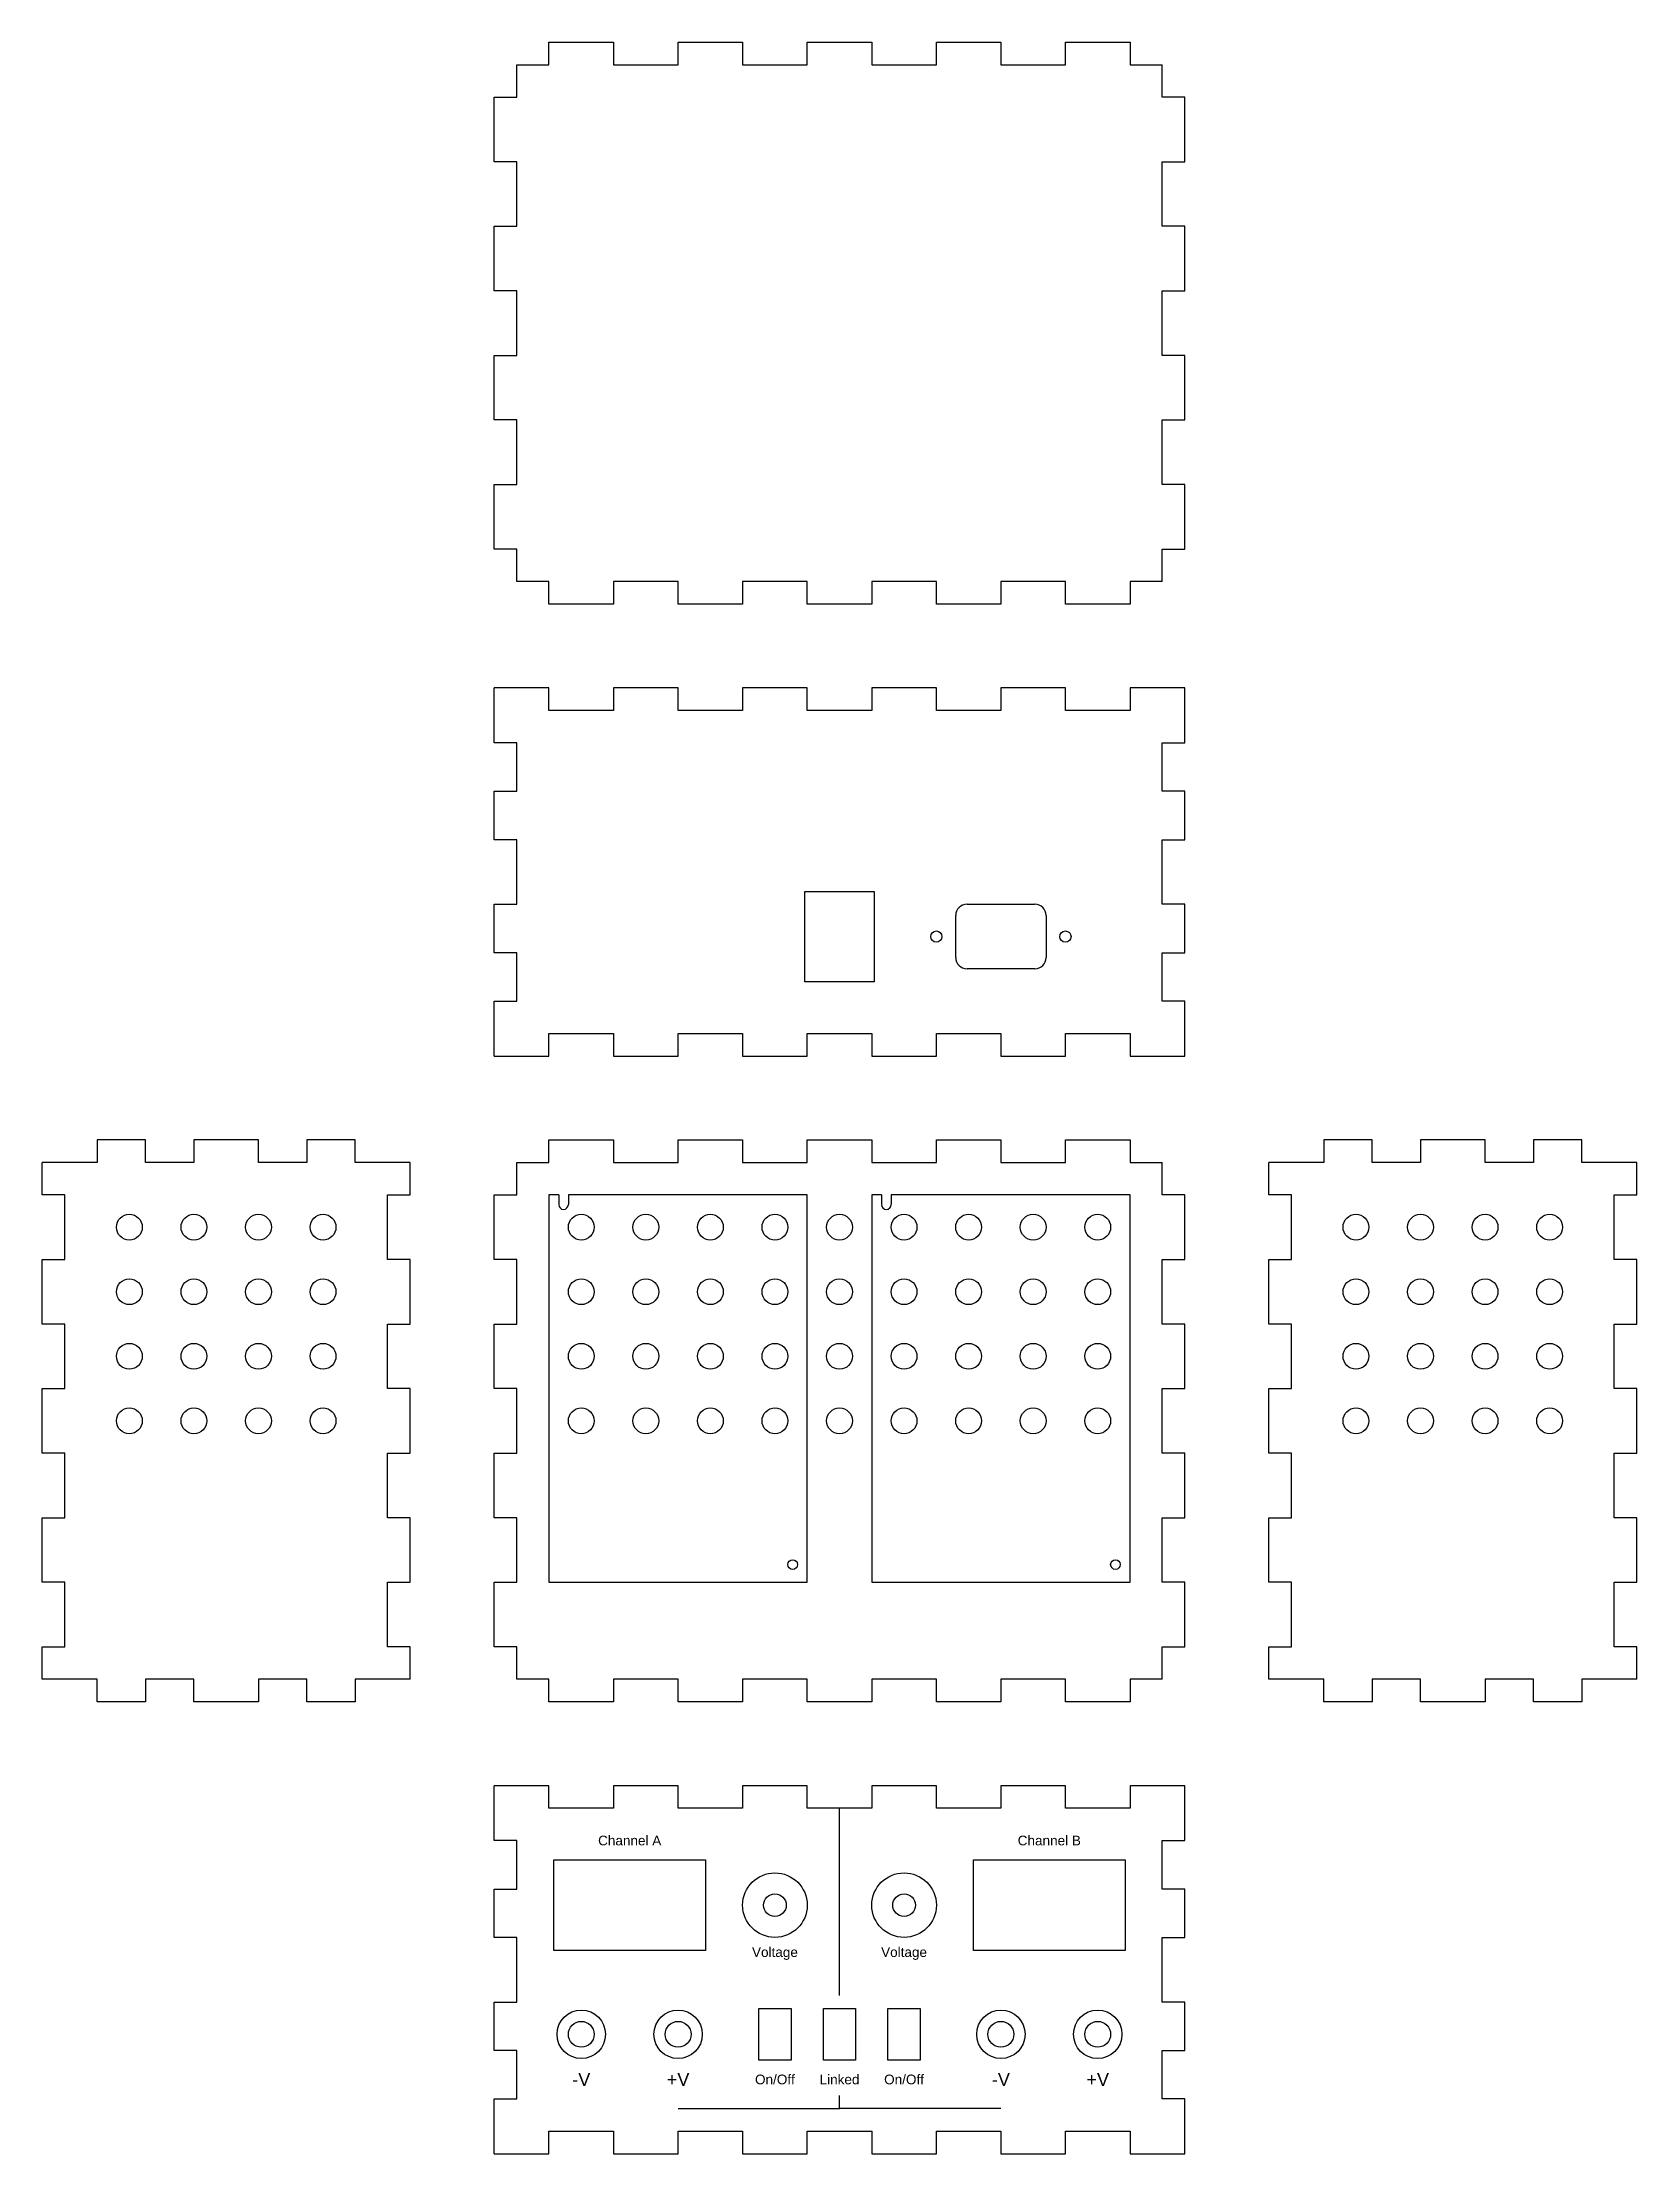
# Model space of a CAD drawing. Header units: millimetres. Extents: x -647 to 580, y 193 to 847.
# Drawn here: x -647 to -153, y 193 to 847 of the extents above; entities that cross this region are included whole.
import ezdxf

# ---------------------------------------------------------------- set-up
doc = ezdxf.new("R2010")
doc.units = ezdxf.units.MM
for name, color, linetype, lineweight in [('Cuts', 4, 'Continuous', 25), ('Legend', 3, 'Continuous', 25), ('Outline', 2, 'Continuous', 25)]:
    doc.layers.add(name, color=color, linetype=linetype, lineweight=lineweight)
doc.styles.add('textstyle3', font='arial.ttf')

msp = doc.modelspace()

# ---------------------------------------------------------------- texts
at = {"layer": 'Legend', "attachment_point": 5, "style": 'textstyle3'}
for s, insert, char_height in [('Channel A', (-465, 290), 3), ('Channel B', (-335, 290), 3), ('Voltage', (-420, 255), 3), ('Voltage', (-380, 255), 3), ('-V', (-480, 216), 4), ('+V', (-450, 216), 4), ('On/Off', (-420, 216), 3), ('Linked', (-400, 216), 3), ('On/Off', (-380, 216), 3), ('-V', (-350, 216), 4), ('+V', (-320, 216), 4)]:
    msp.add_mtext(s, dxfattribs=dict(at, insert=insert, char_height=char_height))

# ---------------------------------------------------------------- blocks, each defined once
blk = doc.blocks.new('IEC Mains Inlet')
at = {"layer": 'Cuts'}
for p, q in [((19.5, 20), (40.5, 20)), ((16, 3.5), (16, 16.5)), ((44, 16.5), (44, 3.5)), ((40.5, 0), (19.5, 0))]:
    blk.add_line(p, q, dxfattribs=at)
for centre in [(10, 10), (50, 10)]:
    blk.add_circle(centre, 1.75, dxfattribs=at)
for centre, start, end in [((19.5, 16.5), 90, 180), ((40.5, 16.5), 0, 90), ((19.5, 3.5), 180, 270), ((40.5, 3.5), 270, 0)]:
    blk.add_arc(centre, 3.5, start, end, dxfattribs=at)

# ---------------------------------------------------------------- linework, layer by layer
at = {"layer": 'Cuts'}
for p, q in [((-490, 840), (-490, 847)), ((-490, 847), (-470, 847)), ((-470, 847), (-470, 840)), ((-450, 840), (-450, 847)), ((-450, 847), (-430, 847)), ((-430, 847), (-430, 840)), ((-410, 840), (-410, 847)), ((-410, 847), (-390, 847)), ((-390, 847), (-390, 840)), ((-370, 840), (-370, 847)), ((-370, 847), (-350, 847)), ((-350, 847), (-350, 840)), ((-330, 840), (-330, 847)), ((-330, 847), (-310, 847)), ((-310, 847), (-310, 840)), ((-500, 840), (-490, 840)), ((-500, 830), (-500, 840)), ((-470, 840), (-450, 840)), ((-430, 840), (-410, 840)), ((-390, 840), (-370, 840)), ((-350, 840), (-330, 840)), ((-310, 840), (-300, 840)), ((-300, 830), (-300, 840)), ((-507, 810), (-507, 830)), ((-507, 830), (-500, 830)), ((-293, 830), (-300, 830)), ((-293, 810), (-293, 830)), ((-500, 810), (-507, 810)), ((-500, 790), (-500, 810)), ((-300, 810), (-293, 810)), ((-300, 790), (-300, 810)), ((-507, 770), (-507, 790)), ((-507, 790), (-500, 790)), ((-293, 790), (-300, 790)), ((-293, 770), (-293, 790)), ((-500, 770), (-507, 770)), ((-500, 750), (-500, 770)), ((-300, 770), (-293, 770)), ((-300, 750), (-300, 770)), ((-507, 730), (-507, 750)), ((-507, 750), (-500, 750)), ((-293, 750), (-300, 750)), ((-293, 730), (-293, 750)), ((-500, 730), (-507, 730)), ((-500, 710), (-500, 730)), ((-300, 730), (-293, 730)), ((-300, 710), (-300, 730)), ((-507, 690), (-507, 710)), ((-507, 710), (-500, 710)), ((-293, 710), (-300, 710)), ((-293, 690), (-293, 710)), ((-500, 690), (-507, 690)), ((-500, 680), (-500, 690)), ((-300, 690), (-293, 690)), ((-300, 680), (-300, 690)), ((-490, 680), (-500, 680)), ((-490, 673), (-490, 680)), ((-470, 680), (-470, 673)), ((-450, 680), (-470, 680)), ((-450, 673), (-450, 680)), ((-430, 680), (-430, 673)), ((-410, 680), (-430, 680)), ((-410, 673), (-410, 680)), ((-390, 680), (-390, 673)), ((-370, 680), (-390, 680)), ((-370, 673), (-370, 680)), ((-350, 680), (-350, 673)), ((-330, 680), (-350, 680)), ((-330, 673), (-330, 680)), ((-310, 680), (-310, 673)), ((-300, 680), (-310, 680)), ((-470, 673), (-490, 673)), ((-430, 673), (-450, 673)), ((-390, 673), (-410, 673)), ((-350, 673), (-370, 673)), ((-310, 673), (-330, 673)), ((-507, 630), (-507, 647)), ((-490, 647), (-507, 647)), ((-490, 640), (-490, 647)), ((-470, 647), (-470, 640)), ((-450, 647), (-470, 647)), ((-450, 640), (-450, 647)), ((-430, 647), (-430, 640)), ((-410, 647), (-430, 647)), ((-410, 640), (-410, 647)), ((-390, 647), (-390, 640)), ((-370, 647), (-390, 647)), ((-370, 640), (-370, 647)), ((-350, 647), (-350, 640)), ((-330, 647), (-350, 647)), ((-330, 640), (-330, 647)), ((-310, 647), (-310, 640)), ((-293, 647), (-310, 647)), ((-293, 630), (-293, 647)), ((-470, 640), (-490, 640)), ((-430, 640), (-450, 640)), ((-390, 640), (-410, 640)), ((-350, 640), (-370, 640)), ((-310, 640), (-330, 640)), ((-500, 630), (-507, 630)), ((-500, 615), (-500, 630)), ((-300, 615), (-300, 630)), ((-300, 630), (-293, 630)), ((-507, 615), (-500, 615)), ((-507, 600), (-507, 615)), ((-293, 615), (-300, 615)), ((-293, 600), (-293, 615)), ((-500, 600), (-507, 600)), ((-500, 580), (-500, 600)), ((-300, 580), (-300, 600)), ((-300, 600), (-293, 600)), ((-410.75, 556), (-410.75, 584)), ((-410.75, 584), (-389.25, 584)), ((-389.25, 584), (-389.25, 556)), ((-507, 580), (-500, 580)), ((-507, 565), (-507, 580)), ((-293, 580), (-300, 580)), ((-293, 565), (-293, 580)), ((-500, 565), (-507, 565)), ((-500, 550), (-500, 565)), ((-300, 550), (-300, 565)), ((-300, 565), (-293, 565)), ((-389.25, 556), (-410.75, 556)), ((-507, 550), (-500, 550)), ((-507, 533), (-507, 550)), ((-293, 550), (-300, 550)), ((-293, 533), (-293, 550)), ((-490, 533), (-490, 540)), ((-490, 540), (-470, 540)), ((-470, 540), (-470, 533)), ((-450, 533), (-450, 540)), ((-450, 540), (-430, 540)), ((-430, 540), (-430, 533)), ((-410, 533), (-410, 540)), ((-410, 540), (-390, 540)), ((-390, 540), (-390, 533)), ((-370, 533), (-370, 540)), ((-370, 540), (-350, 540)), ((-350, 540), (-350, 533)), ((-330, 533), (-330, 540)), ((-330, 540), (-310, 540)), ((-310, 540), (-310, 533)), ((-507, 533), (-490, 533)), ((-470, 533), (-450, 533)), ((-430, 533), (-410, 533)), ((-390, 533), (-370, 533)), ((-350, 533), (-330, 533)), ((-310, 533), (-293, 533)), ((-615, 507), (-630, 507)), ((-630, 507), (-630, 500)), ((-615, 500), (-615, 507)), ((-580, 507), (-600, 507)), ((-600, 507), (-600, 500)), ((-580, 500), (-580, 507)), ((-550, 507), (-565, 507)), ((-565, 507), (-565, 500)), ((-550, 500), (-550, 507)), ((-490, 500), (-490, 507)), ((-490, 507), (-470, 507)), ((-470, 507), (-470, 500)), ((-450, 500), (-450, 507)), ((-450, 507), (-430, 507)), ((-430, 507), (-430, 500)), ((-410, 500), (-410, 507)), ((-410, 507), (-390, 507)), ((-390, 507), (-390, 500)), ((-370, 500), (-370, 507)), ((-370, 507), (-350, 507)), ((-350, 507), (-350, 500)), ((-330, 500), (-330, 507)), ((-330, 507), (-310, 507)), ((-310, 507), (-310, 500)), ((-235, 507), (-250, 507)), ((-250, 507), (-250, 500)), ((-235, 500), (-235, 507)), ((-200, 507), (-220, 507)), ((-220, 507), (-220, 500)), ((-200, 500), (-200, 507)), ((-170, 507), (-185, 507)), ((-185, 507), (-185, 500)), ((-170, 500), (-170, 507)), ((-630, 500), (-647, 500)), ((-647, 490), (-647, 500)), ((-600, 500), (-615, 500)), ((-565, 500), (-580, 500)), ((-533, 500), (-550, 500)), ((-533, 490), (-533, 500)), ((-500, 500), (-490, 500)), ((-500, 490), (-500, 500)), ((-470, 500), (-450, 500)), ((-430, 500), (-410, 500)), ((-390, 500), (-370, 500)), ((-350, 500), (-330, 500)), ((-310, 500), (-300, 500)), ((-300, 490), (-300, 500)), ((-250, 500), (-267, 500)), ((-267, 490), (-267, 500)), ((-220, 500), (-235, 500)), ((-185, 500), (-200, 500)), ((-153, 500), (-170, 500)), ((-153, 490), (-153, 500)), ((-640, 490), (-647, 490)), ((-640, 470), (-640, 490)), ((-540, 470), (-540, 490)), ((-540, 490), (-533, 490)), ((-507, 470), (-507, 490)), ((-507, 490), (-500, 490)), ((-293, 490), (-300, 490)), ((-293, 470), (-293, 490)), ((-260, 490), (-267, 490)), ((-260, 470), (-260, 490)), ((-160, 470), (-160, 490)), ((-160, 490), (-153, 490)), ((-647, 470), (-640, 470)), ((-647, 450), (-647, 470)), ((-533, 470), (-540, 470)), ((-533, 450), (-533, 470)), ((-500, 470), (-507, 470)), ((-500, 450), (-500, 470)), ((-300, 470), (-293, 470)), ((-300, 450), (-300, 470)), ((-267, 470), (-260, 470)), ((-267, 450), (-267, 470)), ((-153, 470), (-160, 470)), ((-153, 450), (-153, 470)), ((-640, 450), (-647, 450)), ((-640, 430), (-640, 450)), ((-540, 430), (-540, 450)), ((-540, 450), (-533, 450)), ((-507, 430), (-507, 450)), ((-507, 450), (-500, 450)), ((-293, 450), (-300, 450)), ((-293, 430), (-293, 450)), ((-260, 450), (-267, 450)), ((-260, 430), (-260, 450)), ((-160, 430), (-160, 450)), ((-160, 450), (-153, 450)), ((-647, 430), (-640, 430)), ((-647, 410), (-647, 430)), ((-533, 430), (-540, 430)), ((-533, 410), (-533, 430)), ((-500, 430), (-507, 430)), ((-500, 410), (-500, 430)), ((-300, 430), (-293, 430)), ((-300, 410), (-300, 430)), ((-267, 430), (-260, 430)), ((-267, 410), (-267, 430)), ((-153, 430), (-160, 430)), ((-153, 410), (-153, 430)), ((-640, 410), (-647, 410)), ((-640, 390), (-640, 410)), ((-540, 390), (-540, 410)), ((-540, 410), (-533, 410)), ((-507, 390), (-507, 410)), ((-507, 410), (-500, 410)), ((-293, 410), (-300, 410)), ((-293, 390), (-293, 410)), ((-260, 410), (-267, 410)), ((-260, 390), (-260, 410)), ((-160, 390), (-160, 410)), ((-160, 410), (-153, 410)), ((-647, 390), (-640, 390)), ((-647, 370), (-647, 390)), ((-533, 390), (-540, 390)), ((-533, 370), (-533, 390)), ((-500, 390), (-507, 390)), ((-500, 370), (-500, 390)), ((-300, 390), (-293, 390)), ((-300, 370), (-300, 390)), ((-267, 390), (-260, 390)), ((-267, 370), (-267, 390)), ((-153, 390), (-160, 390)), ((-153, 370), (-153, 390)), ((-640, 370), (-647, 370)), ((-640, 350), (-640, 370)), ((-540, 350), (-540, 370)), ((-540, 370), (-533, 370)), ((-507, 350), (-507, 370)), ((-507, 370), (-500, 370)), ((-293, 370), (-300, 370)), ((-293, 350), (-293, 370)), ((-260, 370), (-267, 370)), ((-260, 350), (-260, 370)), ((-160, 350), (-160, 370)), ((-160, 370), (-153, 370)), ((-647, 350), (-640, 350)), ((-647, 340), (-647, 350)), ((-533, 350), (-540, 350)), ((-533, 340), (-533, 350)), ((-500, 350), (-507, 350)), ((-500, 340), (-500, 350)), ((-300, 350), (-293, 350)), ((-300, 340), (-300, 350)), ((-267, 350), (-260, 350)), ((-267, 340), (-267, 350)), ((-153, 350), (-160, 350)), ((-153, 340), (-153, 350)), ((-630, 340), (-647, 340)), ((-630, 333), (-630, 340)), ((-615, 340), (-615, 333)), ((-600, 340), (-615, 340)), ((-600, 333), (-600, 340)), ((-580, 340), (-580, 333)), ((-565, 340), (-580, 340)), ((-565, 333), (-565, 340)), ((-550, 340), (-550, 333)), ((-533, 340), (-550, 340)), ((-490, 340), (-500, 340)), ((-490, 333), (-490, 340)), ((-470, 340), (-470, 333)), ((-450, 340), (-470, 340)), ((-450, 333), (-450, 340)), ((-430, 340), (-430, 333)), ((-410, 340), (-430, 340)), ((-410, 333), (-410, 340)), ((-390, 340), (-390, 333)), ((-370, 340), (-390, 340)), ((-370, 333), (-370, 340)), ((-350, 340), (-350, 333)), ((-330, 340), (-350, 340)), ((-330, 333), (-330, 340)), ((-310, 340), (-310, 333)), ((-300, 340), (-310, 340)), ((-250, 340), (-267, 340)), ((-250, 333), (-250, 340)), ((-235, 340), (-235, 333)), ((-220, 340), (-235, 340)), ((-220, 333), (-220, 340)), ((-200, 340), (-200, 333)), ((-185, 340), (-200, 340)), ((-185, 333), (-185, 340)), ((-170, 340), (-170, 333)), ((-153, 340), (-170, 340)), ((-615, 333), (-630, 333)), ((-580, 333), (-600, 333)), ((-550, 333), (-565, 333)), ((-470, 333), (-490, 333)), ((-430, 333), (-450, 333)), ((-390, 333), (-410, 333)), ((-350, 333), (-370, 333)), ((-310, 333), (-330, 333)), ((-235, 333), (-250, 333)), ((-200, 333), (-220, 333)), ((-170, 333), (-185, 333)), ((-507, 290), (-507, 307)), ((-490, 307), (-507, 307)), ((-490, 300), (-490, 307)), ((-470, 307), (-470, 300)), ((-450, 307), (-470, 307)), ((-450, 300), (-450, 307)), ((-430, 307), (-430, 300)), ((-410, 307), (-430, 307)), ((-410, 300), (-410, 307)), ((-390, 307), (-390, 300)), ((-370, 307), (-390, 307)), ((-370, 300), (-370, 307)), ((-350, 307), (-350, 300)), ((-330, 307), (-350, 307)), ((-330, 300), (-330, 307)), ((-310, 307), (-310, 300)), ((-293, 307), (-310, 307)), ((-293, 290), (-293, 307)), ((-470, 300), (-490, 300)), ((-430, 300), (-450, 300)), ((-390, 300), (-410, 300)), ((-350, 300), (-370, 300)), ((-310, 300), (-330, 300)), ((-500, 290), (-507, 290)), ((-500, 275), (-500, 290)), ((-300, 275), (-300, 290)), ((-300, 290), (-293, 290)), ((-507, 275), (-500, 275)), ((-507, 260), (-507, 275)), ((-293, 275), (-300, 275)), ((-293, 260), (-293, 275)), ((-500, 260), (-507, 260)), ((-500, 240), (-500, 260)), ((-300, 240), (-300, 260)), ((-300, 260), (-293, 260)), ((-507, 240), (-500, 240)), ((-507, 225), (-507, 240)), ((-425, 222), (-425, 238)), ((-425, 238), (-415, 238)), ((-415, 238), (-415, 222)), ((-405, 222), (-405, 238)), ((-405, 238), (-395, 238)), ((-395, 238), (-395, 222)), ((-385, 222), (-385, 238)), ((-385, 238), (-375, 238)), ((-375, 238), (-375, 222)), ((-293, 240), (-300, 240)), ((-293, 225), (-293, 240)), ((-500, 225), (-507, 225)), ((-500, 210), (-500, 225)), ((-300, 210), (-300, 225)), ((-300, 225), (-293, 225)), ((-415, 222), (-425, 222)), ((-395, 222), (-405, 222)), ((-375, 222), (-385, 222)), ((-507, 210), (-500, 210)), ((-507, 193), (-507, 210)), ((-293, 210), (-300, 210)), ((-293, 193), (-293, 210)), ((-490, 193), (-490, 200)), ((-490, 200), (-470, 200)), ((-470, 200), (-470, 193)), ((-450, 193), (-450, 200)), ((-450, 200), (-430, 200)), ((-430, 200), (-430, 193)), ((-410, 193), (-410, 200)), ((-410, 200), (-390, 200)), ((-390, 200), (-390, 193)), ((-370, 193), (-370, 200)), ((-370, 200), (-350, 200)), ((-350, 200), (-350, 193)), ((-330, 193), (-330, 200)), ((-330, 200), (-310, 200)), ((-310, 200), (-310, 193)), ((-507, 193), (-490, 193)), ((-470, 193), (-450, 193)), ((-430, 193), (-410, 193)), ((-390, 193), (-370, 193)), ((-350, 193), (-330, 193)), ((-310, 193), (-293, 193))]:
    msp.add_line(p, q, dxfattribs=at)
for centre, radius in [((-620, 480), 4), ((-600, 480), 4), ((-580, 480), 4), ((-560, 480), 4), ((-480, 480), 4), ((-460, 480), 4), ((-440, 480), 4), ((-420, 480), 4), ((-400, 480), 4), ((-380, 480), 4), ((-360, 480), 4), ((-340, 480), 4), ((-320, 480), 4), ((-240, 480), 4), ((-220, 480), 4), ((-200, 480), 4), ((-180, 480), 4), ((-620, 460), 4), ((-600, 460), 4), ((-580, 460), 4), ((-560, 460), 4), ((-480, 460), 4), ((-460, 460), 4), ((-440, 460), 4), ((-420, 460), 4), ((-400, 460), 4), ((-380, 460), 4), ((-360, 460), 4), ((-340, 460), 4), ((-320, 460), 4), ((-240, 460), 4), ((-220, 460), 4), ((-200, 460), 4), ((-180, 460), 4), ((-620, 440), 4), ((-600, 440), 4), ((-580, 440), 4), ((-560, 440), 4), ((-480, 440), 4), ((-460, 440), 4), ((-440, 440), 4), ((-420, 440), 4), ((-400, 440), 4), ((-380, 440), 4), ((-360, 440), 4), ((-340, 440), 4), ((-320, 440), 4), ((-240, 440), 4), ((-220, 440), 4), ((-200, 440), 4), ((-180, 440), 4), ((-620, 420), 4), ((-600, 420), 4), ((-580, 420), 4), ((-560, 420), 4), ((-480, 420), 4), ((-460, 420), 4), ((-440, 420), 4), ((-420, 420), 4), ((-400, 420), 4), ((-380, 420), 4), ((-360, 420), 4), ((-340, 420), 4), ((-320, 420), 4), ((-240, 420), 4), ((-220, 420), 4), ((-200, 420), 4), ((-180, 420), 4), ((-420, 270), 3.5), ((-380, 270), 3.5), ((-480, 230), 4), ((-450, 230), 4), ((-350, 230), 4), ((-320, 230), 4)]:
    msp.add_circle(centre, radius, dxfattribs=at)
at = {"layer": 'Legend'}
for p, q in [((-400, 242), (-400, 300)), ((-400, 207), (-400, 211)), ((-450, 207), (-400, 207)), ((-350, 207), (-400, 207))]:
    msp.add_line(p, q, dxfattribs=at)
at = {"layer": 'Outline'}
for p, q in [((-487, 490), (-490, 490)), ((-490, 490), (-490, 370)), ((-487, 490), (-487, 487)), ((-410, 490), (-484, 490)), ((-484, 490), (-484, 487)), ((-410, 370), (-410, 490)), ((-387, 490), (-390, 490)), ((-390, 490), (-390, 370)), ((-387, 490), (-387, 487)), ((-310, 490), (-384, 490)), ((-384, 490), (-384, 487)), ((-310, 370), (-310, 490)), ((-490, 370), (-410, 370)), ((-390, 370), (-310, 370)), ((-488.5, 284), (-441.5, 284)), ((-488.5, 256), (-488.5, 284)), ((-441.5, 284), (-441.5, 256)), ((-358.5, 284), (-311.5, 284)), ((-358.5, 256), (-358.5, 284)), ((-311.5, 284), (-311.5, 256)), ((-441.5, 256), (-488.5, 256)), ((-311.5, 256), (-358.5, 256))]:
    msp.add_line(p, q, dxfattribs=at)
for centre, radius in [((-414.5, 375.5), 1.5), ((-314.5, 375.5), 1.5), ((-420, 270), 10), ((-380, 270), 10), ((-480, 230), 7.5), ((-450, 230), 7.5), ((-350, 230), 7.5), ((-320, 230), 7.5)]:
    msp.add_circle(centre, radius, dxfattribs=at)
for centre in [(-485.5, 487), (-385.5, 487)]:
    msp.add_arc(centre, 1.5, 180, 0, dxfattribs=at)

# ---------------------------------------------------------------- block references
at = {"layer": 'Cuts'}
msp.add_blockref('IEC Mains Inlet', (-380, 560), dxfattribs=at)

msp.set_redraw_order([(e.dxf.handle, doc.entitydb.next_handle()) for e in msp.query("TEXT MTEXT ATTDEF DIMENSION ARC_DIMENSION")])  # texts and dimensions are drawn at this point

doc.saveas('drawing.dxf')
